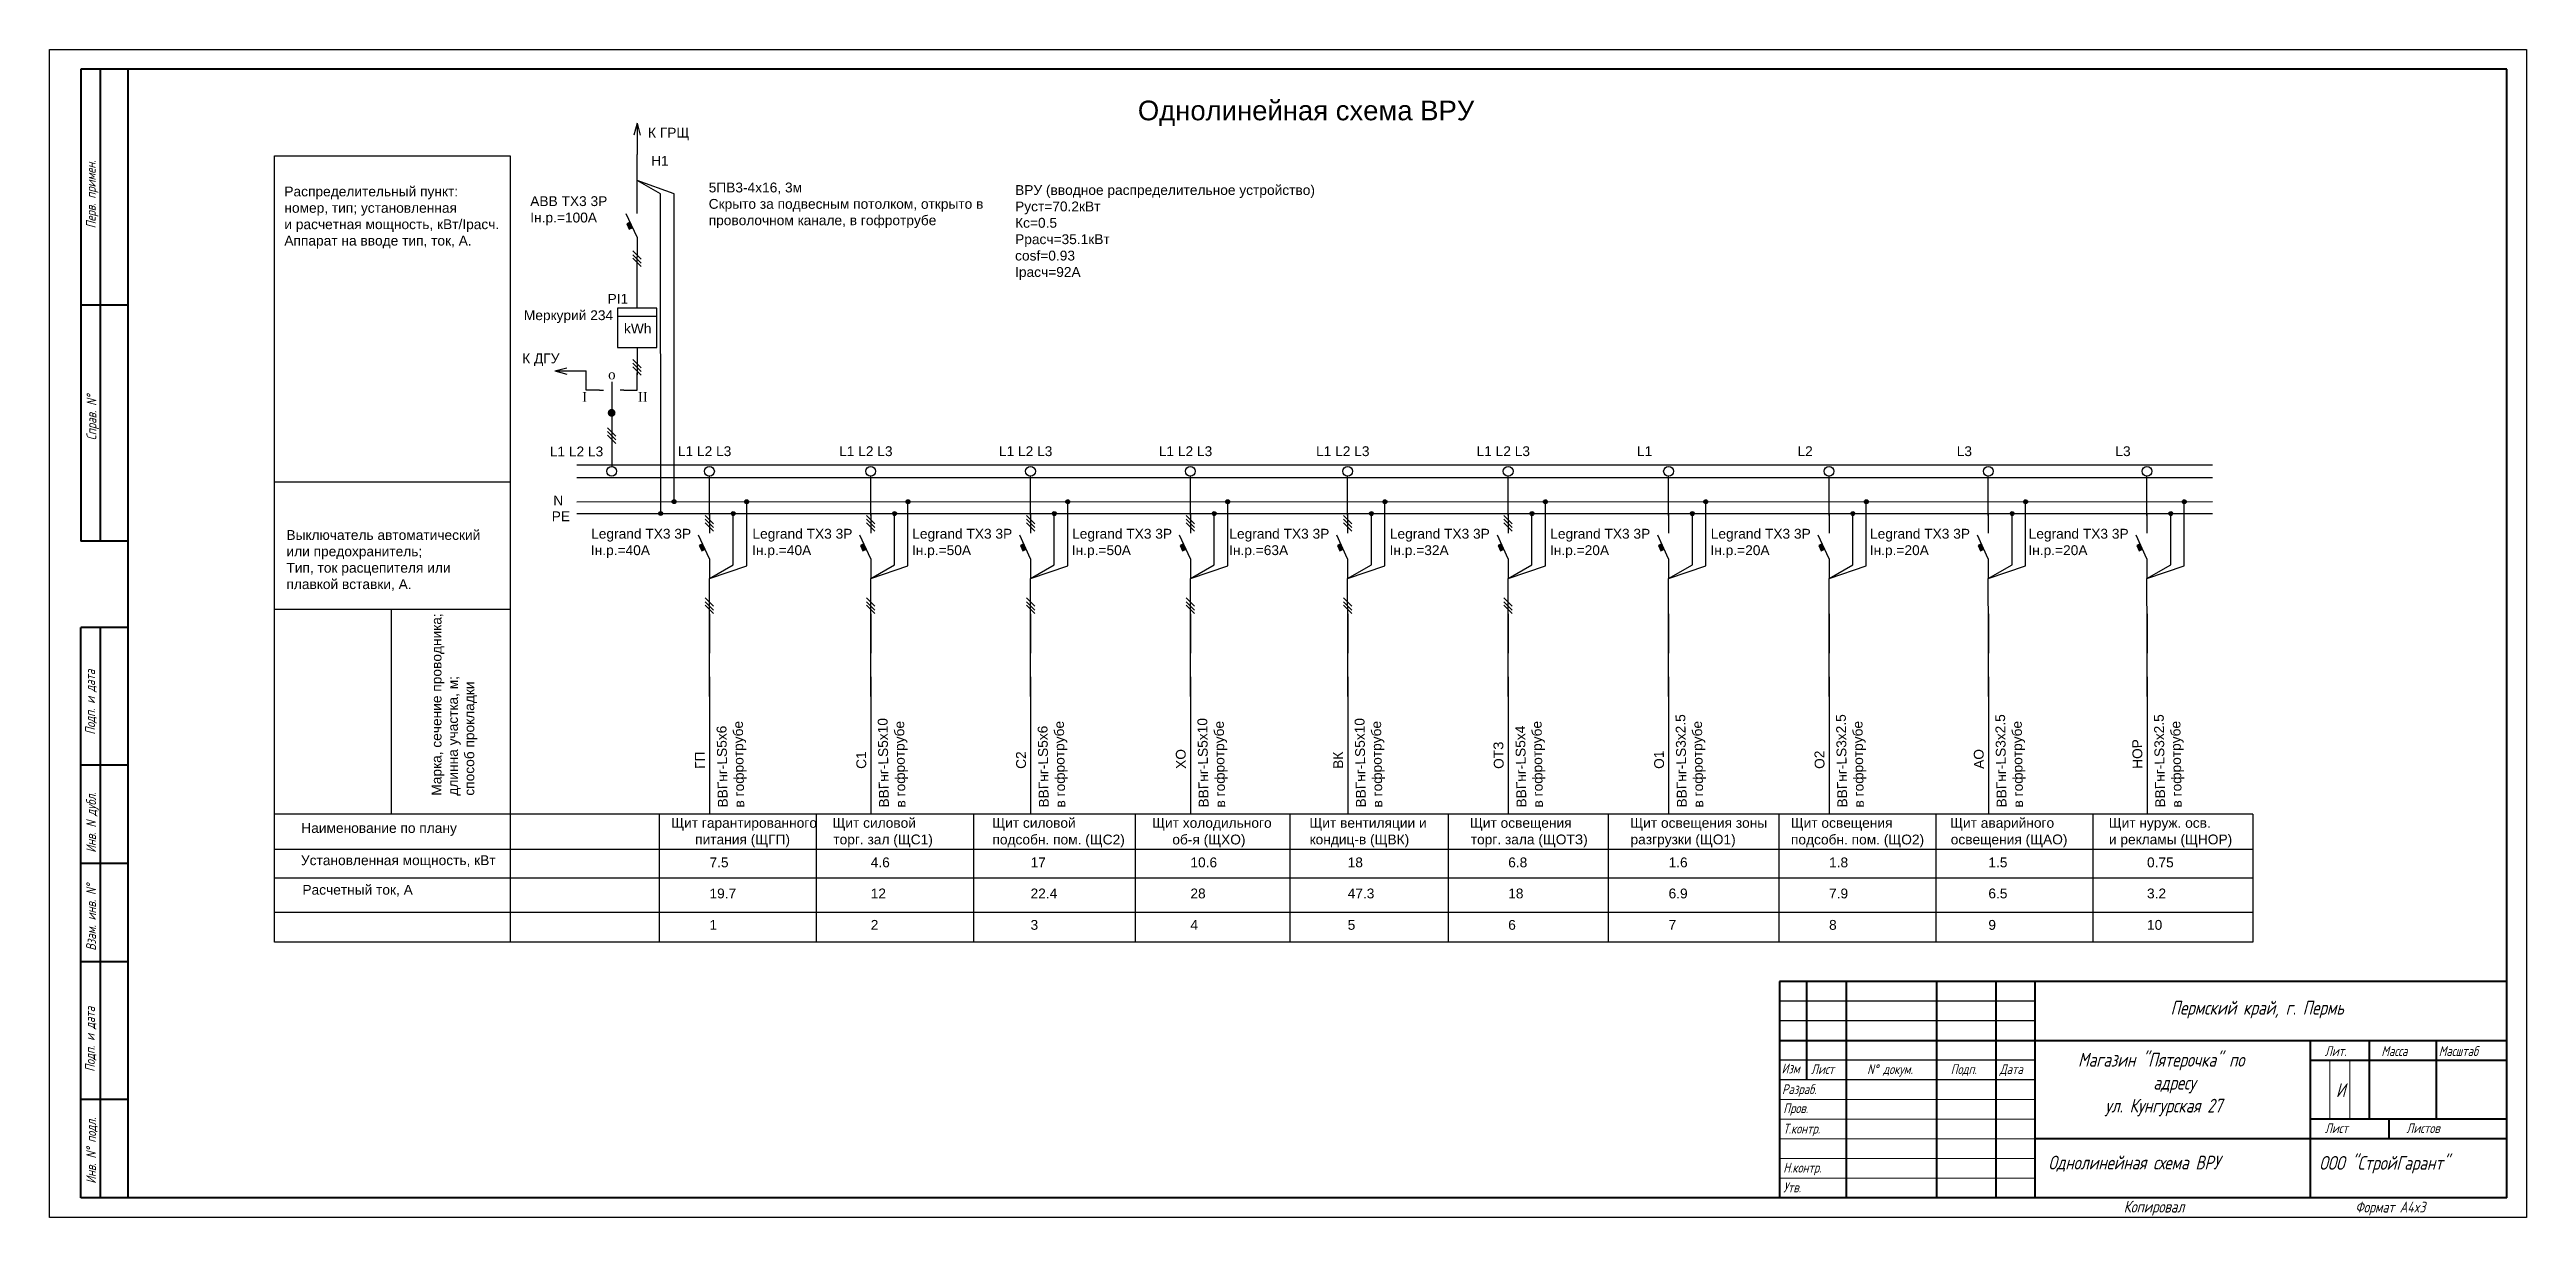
# Model space of a CAD drawing. Header units: millimetres. Extents: x 563 to 1193, y 352 to 649.
import ezdxf
from ezdxf.enums import TextEntityAlignment as Align

# ---------------------------------------------------------------- set-up
doc = ezdxf.new("R2010")
doc.units = ezdxf.units.MM
doc.layers.add('KONTUR', color=7, linetype='Continuous')
for name, color, linetype, lineweight in [('Основная', 7, 'Continuous', 40), ('текст', 7, 'Continuous', 30), ('тонкая', 7, 'Continuous', 20)]:
    doc.layers.add(name, color=color, linetype=linetype, lineweight=lineweight)
doc.styles.get("Standard").update_dxf_attribs({"font": 'arial.ttf'})
doc.styles.add('STYLE2', font='times.ttf', dxfattribs={"height": 3})
doc.styles.add('стиль1', font='romans.shx', dxfattribs={"width": 0.75, "oblique": 15, "height": 3.5})

msp = doc.modelspace()

# ---------------------------------------------------------------- texts
at = {"style": 'STYLE2'}
for s, p in [('I', (698.38, 559.16)), ('о', (705.01, 564.87)), ('II', (712.55, 559.16))]:
    msp.add_text(s, height=2.5, dxfattribs=at).set_placement(p)
at = {"attachment_point": 1}
for s, width, insert, char_height in [('Однолинейная схема ВРУ', 106.257, (839.74, 635.75), 5), ('К ГРЩ', 15.8143, (715.15, 628.86), 2.5), ('Н1', 5.5766, (715.94, 621.7), 2.5), ('Распределительный пункт:\\Pномер, тип; установленная\\Pи расчетная мощность, кВт/Iрасч. Аппарат на вводе тип, ток, А.', 55.2331, (622.66, 613.9), 2.5), ('ABB TX3 3P\\PIн.р.=100А', 27.1918, (685.2, 611.44), 2.5), ('5ПВ3-4х16, 3м\\PСкрыто за подвесным потолком, открыто в проволочном канале, в гофротрубе', 72.1047, (730.59, 614.91), 2.5), ('ВРУ (вводное распределительное устройство)\\PPуст=70.2кВт\\PКс=0.5\\PРрасч=35.1кВт\\Pcosf=0.93\\PIрасч=92A', 76.2601, (808.52, 614.26), 2.5), ('Меркурий 234', 22.6576, (683.58, 582.43), 2.5), ('К ДГУ', 15.2359, (683.15, 571.45), 2.5), ('L1 L2 L3', 15.1871, (690.17, 547.78), 2.5), ('Выключатель автоматический\\Pили предохранитель;\\PТип, ток расцепителя или\\Pплавкой вставки, А.', 49.8574, (623.19, 526.54), 2.5), ('Наименование по плану', 47.5, (626.97, 452.03), 2.5), ('Установленная мощность, кВт', 50, (626.88, 443.83), 2.5), ('Расчетный ток, А', 50, (627.25, 436.32), 2.5)]:
    msp.add_mtext_dynamic_manual_height_columns(s, width=width, gutter_width=12.5, heights=[0], dxfattribs=dict(at, insert=insert, char_height=char_height))
at = {"insert": (660.12, 459), "char_height": 2.5, "attachment_point": 1, "rotation": 90}
msp.add_mtext_dynamic_manual_height_columns('Марка, сечение проводника;\\Pдлинна участка, м; \\Pспособ прокладки', width=46.8328, gutter_width=12.5, heights=[0], dxfattribs=at)
at = {"char_height": 3.5, "attachment_point": 1, "style": 'стиль1'}
for s, width, insert in [('Пермский край, г. Пермь', 63.7416, (1102.41, 406.82)), ('\\pi5.0065;Магазин "Пятерочка" по\\P\\pi24.136;адресу \\P\\pi11.913;ул. Кунгурская 27', 61.388, (1073.87, 393.59)), ('И', 3.5309, (1144.47, 385.86)), ('Однолинейная схема ВРУ', 65.7745, (1071.32, 367.44)), ('ООО "СтройГарант"', 46.337, (1140.22, 367.36))]:
    msp.add_mtext_dynamic_manual_height_columns(s, width=width, gutter_width=12.5, heights=[0], dxfattribs=dict(at, insert=insert))
at = {"layer": 'текст', "style": 'стиль1', "oblique": 15, "width": 0.75}
for s, p in [('Перв. примен.', (574.69, 603.25)), ('Справ. N%%d', (574.84, 549.37)), ('Подп. и дата', (574.51, 474.51)), ('Инв. N дубл.', (574.75, 444.49)), ('Взам. инв. N%%d', (574.75, 419.56)), ('Подп. и дата', (574.46, 388.77)), ('Инв. N%%d подл.', (574.75, 360.31))]:
    msp.add_text(s, height=2.5, rotation=90, dxfattribs=at).set_placement(p)
for s, height, p in [('Изм', 2.5, (1003.48, 388.35)), ('Лист', 2.5, (1010.95, 388.2)), ('N%%d докум. ', 2.5, (1025.24, 388.2)), ('Подп.', 2.5, (1046.49, 388.2)), ('Дата', 2.5, (1058.94, 388.2)), ('Лит.', 2.5, (1141.65, 392.8)), ('Масса', 2.5, (1156.03, 392.8)), ('Масштаб', 2.5, (1170.62, 392.8)), ('Разраб.', 2.5, (1003.59, 383.1)), ('Пров.', 2.5, (1003.9, 378.27)), ('Т.контр.', 2.5, (1003.9, 373.07)), ('Лист', 2.5, (1141.65, 373.19)), ('Листов', 2.5, (1162.38, 373.19)), ('Н.контр.', 2.5, (1003.9, 363.15)), ('Утв.', 2.5, (1003.9, 358.13)), ('Копировал', 3, (1090.47, 352.99)), ('Формат А4x3', 2.75, (1149.4, 352.99))]:
    msp.add_text(s, height=height, dxfattribs=at).set_placement(p)

# ---------------------------------------------------------------- blocks, each defined once
blk = doc.blocks.new('*U2')
for p, q in [((-11.38, 1.63), (404.66, 1.63)), ((-11.38, -1.63), (404.66, -1.63)), ((-11.38, -7.75), (404.66, -7.73)), ((-11.38, -10.75), (404.66, -10.73))]:
    blk.add_line(p, q)
at = {"char_height": 2.5, "attachment_point": 1}
for s, insert in [('N', (-17.4, -6.18)), ('PE', (-17.78, -10.21))]:
    blk.add_mtext_dynamic_manual_height_columns(s, width=0.9388, gutter_width=12.5, heights=[0], dxfattribs=dict(at, insert=insert))
blk = doc.blocks.new('Стрелка')
for q in [(-0.83, 4.98), (0, 0), (0.83, 4.98), (0, 8)]:
    blk.add_line((0, 8), q)
blk = doc.blocks.new('счетчик')
for p, q in [((0, -7), (0, 0)), ((-5, -9.06), (5, -9.06)), ((0, -17), (0, -24))]:
    blk.add_line(p, q)
blk.add_lwpolyline([(-5, -17), (5, -17), (5, -7), (-5, -7)], close=True)
at = {"insert": (-3.31, -10.95), "char_height": 2.5, "attachment_point": 1}
blk.add_mtext_dynamic_manual_height_columns('kWh', width=3.7112, gutter_width=12.5, heights=[0], dxfattribs=at)
blk.add_attdef('PI', (-7.5, -5.9), '', height=2.5)
blk = doc.blocks.new('*U7')
for q in [(-4.98, 0.83), (-4.98, -0.83), (-8, 0), (0, 0)]:
    blk.add_line((-8, 0), q)
blk = doc.blocks.new('*U9')
h = blk.add_hatch(color=256)
h.dxf.hatch_style = 1
h.paths.add_polyline_path([(5.56, -10.75, 1), (6.56, -10.75, 1)])
h = blk.add_hatch(color=256)
h.dxf.hatch_style = 1
h.paths.add_polyline_path([(8.98, -7.75, 1), (9.98, -7.75, 1)])
h = blk.add_hatch(color=256)
h.dxf.hatch_style = 1
h.paths.add_polyline_path([(-1.74, -18.47), (-2.58, -18.86), (-1.97, -20.2), (-1.12, -19.81)])
for p, q in [((0, -11.25), (0, -1.25)), ((-1.06, -11.22), (1.06, -13.35)), ((-1.06, -12.2), (1.06, -14.32)), ((0, -10.76), (0, -15.76)), ((6.06, -23.77), (6.06, -11.25)), ((9.48, -24.08), (9.48, -8.25)), ((0, -22.27), (-2.75, -16.27)), ((-1.06, -13.09), (1.06, -15.21)), ((0, -22.27), (0, -27.27)), ((0, -27.27), (6.06, -23.77)), ((0, -27.27), (9.48, -24.08)), ((0.01, -41.25), (0, -27.27)), ((-1.06, -32.22), (1.06, -34.34)), ((-1.06, -33.2), (1.06, -35.32)), ((-1.06, -34.09), (1.06, -36.21)), ((0.01, -36.25), (0.01, -46.25)), ((0.01, -57.27), (0.01, -41.25)), ((0.01, -52.27), (0.01, -57.27)), ((0.01, -57.27), (0.01, -87.24))]:
    blk.add_line(p, q)
at = {"linetype": 'Continuous'}
for p, q in [((-1.72, -18.46), (-2.58, -18.86)), ((-2.58, -18.86), (-1.97, -20.2)), ((-1.97, -20.2), (-1.11, -19.81)), ((-1.97, -20.2), (-1.97, -20.2))]:
    blk.add_line(p, q, dxfattribs=at)
for centre, radius in [((0, 0), 1.25), ((6.06, -10.75), 0.5), ((9.48, -7.75), 0.5)]:
    blk.add_circle(centre, radius)
for tag, p in [('Подключение', (-8.04, 3.85)), ('Автомат_002', (-30.16, -21.32)), ('Автомат_001', (-30.09, -17.14)), ('Обозначение_001', (-9.72, -90.67)), ('Обозначение_002', (-9.45, -94.88)), ('ТокРасч', (0.01, -108.63)), ('Колонка', (0.01, -116.61))]:
    blk.add_attdef(tag, p, '', height=2.5)
for tag, p in [('Длина', (2.43, -53.61)), ('Маркер', (-3.63, -75.71)), ('Марка', (2.14, -85.54)), ('Способ', (6.35, -85.54))]:
    blk.add_attdef(tag, text='', height=2.5, rotation=90.93985).set_placement(p, align=Align.TOP_LEFT)
blk.add_attdef('Мощность', text='', height=2.5).set_placement((0.01, -98.22), align=Align.TOP_LEFT)
blk = doc.blocks.new('*U10')
h = blk.add_hatch(color=256)
h.dxf.hatch_style = 1
h.paths.add_polyline_path([(5.56, -10.75, 1), (6.56, -10.75, 1)])
h = blk.add_hatch(color=256)
h.dxf.hatch_style = 1
h.paths.add_polyline_path([(8.98, -7.75, 1), (9.98, -7.75, 1)])
h = blk.add_hatch(color=256)
h.dxf.hatch_style = 1
h.paths.add_polyline_path([(-1.74, -18.47), (-2.58, -18.86), (-1.97, -20.2), (-1.12, -19.81)])
for p, q in [((0, -11.25), (0, -1.25)), ((-1.06, -11.22), (1.06, -13.35)), ((-1.06, -12.2), (1.06, -14.32)), ((0, -10.76), (0, -15.76)), ((6.06, -23.77), (6.06, -11.25)), ((9.48, -24.08), (9.48, -8.25)), ((0, -22.27), (-2.75, -16.27)), ((-1.06, -13.09), (1.06, -15.21)), ((0, -22.27), (0, -27.27)), ((0, -27.27), (6.06, -23.77)), ((0, -27.27), (9.48, -24.08)), ((0.01, -41.25), (0, -27.27)), ((-1.06, -32.22), (1.06, -34.34)), ((-1.06, -33.2), (1.06, -35.32)), ((-1.06, -34.09), (1.06, -36.21)), ((0.01, -36.25), (0.01, -46.25)), ((0.01, -57.27), (0.01, -41.25)), ((0.01, -52.27), (0.01, -57.27)), ((0.01, -57.27), (0.01, -87.24))]:
    blk.add_line(p, q)
at = {"linetype": 'Continuous'}
for p, q in [((-1.72, -18.46), (-2.58, -18.86)), ((-2.58, -18.86), (-1.97, -20.2)), ((-1.97, -20.2), (-1.11, -19.81)), ((-1.97, -20.2), (-1.97, -20.2))]:
    blk.add_line(p, q, dxfattribs=at)
for centre, radius in [((0, 0), 1.25), ((6.06, -10.75), 0.5), ((9.48, -7.75), 0.5)]:
    blk.add_circle(centre, radius)
for tag, p in [('Подключение', (-8.04, 3.85)), ('Автомат_002', (-30.16, -21.32)), ('Автомат_001', (-30.09, -17.14)), ('Обозначение_001', (-9.72, -90.67)), ('Обозначение_002', (-9.45, -94.88)), ('ТокРасч', (0.01, -108.63)), ('Колонка', (0.01, -116.61))]:
    blk.add_attdef(tag, p, '', height=2.5)
for tag, p in [('Длина', (2.43, -53.61)), ('Маркер', (-3.63, -75.71)), ('Марка', (2.14, -85.54)), ('Способ', (6.35, -85.54))]:
    blk.add_attdef(tag, text='', height=2.5, rotation=90.93985).set_placement(p, align=Align.TOP_LEFT)
blk.add_attdef('Мощность', text='', height=2.5).set_placement((0.01, -98.22), align=Align.TOP_LEFT)
blk = doc.blocks.new('*U11')
h = blk.add_hatch(color=256)
h.dxf.hatch_style = 1
h.paths.add_polyline_path([(5.56, -10.75, 1), (6.56, -10.75, 1)])
h = blk.add_hatch(color=256)
h.dxf.hatch_style = 1
h.paths.add_polyline_path([(8.98, -7.75, 1), (9.98, -7.75, 1)])
h = blk.add_hatch(color=256)
h.dxf.hatch_style = 1
h.paths.add_polyline_path([(-1.74, -18.47), (-2.58, -18.86), (-1.97, -20.2), (-1.12, -19.81)])
for p, q in [((0, -11.25), (0, -1.25)), ((-1.06, -11.22), (1.06, -13.35)), ((-1.06, -12.2), (1.06, -14.32)), ((0, -10.76), (0, -15.76)), ((6.06, -23.77), (6.06, -11.25)), ((9.48, -24.08), (9.48, -8.25)), ((0, -22.27), (-2.75, -16.27)), ((-1.06, -13.09), (1.06, -15.21)), ((0, -22.27), (0, -27.27)), ((0, -27.27), (6.06, -23.77)), ((0, -27.27), (9.48, -24.08)), ((0.01, -41.25), (0, -27.27)), ((-1.06, -32.22), (1.06, -34.34)), ((-1.06, -33.2), (1.06, -35.32)), ((-1.06, -34.09), (1.06, -36.21)), ((0.01, -36.25), (0.01, -46.25)), ((0.01, -57.27), (0.01, -41.25)), ((0.01, -52.27), (0.01, -57.27)), ((0.01, -57.27), (0.01, -87.24))]:
    blk.add_line(p, q)
at = {"linetype": 'Continuous'}
for p, q in [((-1.72, -18.46), (-2.58, -18.86)), ((-2.58, -18.86), (-1.97, -20.2)), ((-1.97, -20.2), (-1.11, -19.81)), ((-1.97, -20.2), (-1.97, -20.2))]:
    blk.add_line(p, q, dxfattribs=at)
for centre, radius in [((0, 0), 1.25), ((6.06, -10.75), 0.5), ((9.48, -7.75), 0.5)]:
    blk.add_circle(centre, radius)
for tag, p in [('Подключение', (-8.04, 3.85)), ('Автомат_002', (-30.16, -21.32)), ('Автомат_001', (-30.09, -17.14)), ('Обозначение_001', (-9.72, -90.67)), ('Обозначение_002', (-9.45, -94.88)), ('ТокРасч', (0.01, -108.63)), ('Колонка', (0.01, -116.61))]:
    blk.add_attdef(tag, p, '', height=2.5)
for tag, p in [('Длина', (2.43, -53.61)), ('Маркер', (-3.63, -75.71)), ('Марка', (2.14, -85.54)), ('Способ', (6.35, -85.54))]:
    blk.add_attdef(tag, text='', height=2.5, rotation=90.93985).set_placement(p, align=Align.TOP_LEFT)
blk.add_attdef('Мощность', text='', height=2.5).set_placement((0.01, -98.22), align=Align.TOP_LEFT)
blk = doc.blocks.new('*U12')
h = blk.add_hatch(color=256)
h.dxf.hatch_style = 1
h.paths.add_polyline_path([(5.56, -10.75, 1), (6.56, -10.75, 1)])
h = blk.add_hatch(color=256)
h.dxf.hatch_style = 1
h.paths.add_polyline_path([(8.98, -7.75, 1), (9.98, -7.75, 1)])
h = blk.add_hatch(color=256)
h.dxf.hatch_style = 1
h.paths.add_polyline_path([(-1.74, -18.47), (-2.58, -18.86), (-1.97, -20.2), (-1.12, -19.81)])
for p, q in [((0, -11.25), (0, -1.25)), ((-1.06, -11.22), (1.06, -13.35)), ((-1.06, -12.2), (1.06, -14.32)), ((0, -10.76), (0, -15.76)), ((6.06, -23.77), (6.06, -11.25)), ((9.48, -24.08), (9.48, -8.25)), ((0, -22.27), (-2.75, -16.27)), ((-1.06, -13.09), (1.06, -15.21)), ((0, -22.27), (0, -27.27)), ((0, -27.27), (6.06, -23.77)), ((0, -27.27), (9.48, -24.08)), ((0.01, -41.25), (0, -27.27)), ((-1.06, -32.22), (1.06, -34.34)), ((-1.06, -33.2), (1.06, -35.32)), ((-1.06, -34.09), (1.06, -36.21)), ((0.01, -36.25), (0.01, -46.25)), ((0.01, -57.27), (0.01, -41.25)), ((0.01, -52.27), (0.01, -57.27)), ((0.01, -57.27), (0.01, -87.24))]:
    blk.add_line(p, q)
at = {"linetype": 'Continuous'}
for p, q in [((-1.72, -18.46), (-2.58, -18.86)), ((-2.58, -18.86), (-1.97, -20.2)), ((-1.97, -20.2), (-1.11, -19.81)), ((-1.97, -20.2), (-1.97, -20.2))]:
    blk.add_line(p, q, dxfattribs=at)
for centre, radius in [((0, 0), 1.25), ((6.06, -10.75), 0.5), ((9.48, -7.75), 0.5)]:
    blk.add_circle(centre, radius)
for tag, p in [('Подключение', (-8.04, 3.85)), ('Автомат_002', (-30.16, -21.32)), ('Автомат_001', (-30.09, -17.14)), ('Обозначение_001', (-9.72, -90.67)), ('Обозначение_002', (-9.45, -94.88)), ('ТокРасч', (0.01, -108.63)), ('Колонка', (0.01, -116.61))]:
    blk.add_attdef(tag, p, '', height=2.5)
for tag, p in [('Длина', (2.43, -53.61)), ('Маркер', (-3.63, -75.71)), ('Марка', (2.14, -85.54)), ('Способ', (6.35, -85.54))]:
    blk.add_attdef(tag, text='', height=2.5, rotation=90.93985).set_placement(p, align=Align.TOP_LEFT)
blk.add_attdef('Мощность', text='', height=2.5).set_placement((0.01, -98.22), align=Align.TOP_LEFT)
blk = doc.blocks.new('*U13')
h = blk.add_hatch(color=256)
h.dxf.hatch_style = 1
h.paths.add_polyline_path([(5.56, -10.75, 1), (6.56, -10.75, 1)])
h = blk.add_hatch(color=256)
h.dxf.hatch_style = 1
h.paths.add_polyline_path([(8.98, -7.75, 1), (9.98, -7.75, 1)])
h = blk.add_hatch(color=256)
h.dxf.hatch_style = 1
h.paths.add_polyline_path([(-1.74, -18.47), (-2.58, -18.86), (-1.97, -20.2), (-1.12, -19.81)])
for p, q in [((0, -11.25), (0, -1.25)), ((-1.06, -11.22), (1.06, -13.35)), ((-1.06, -12.2), (1.06, -14.32)), ((0, -10.76), (0, -15.76)), ((6.06, -23.77), (6.06, -11.25)), ((9.48, -24.08), (9.48, -8.25)), ((0, -22.27), (-2.75, -16.27)), ((-1.06, -13.09), (1.06, -15.21)), ((0, -22.27), (0, -27.27)), ((0, -27.27), (6.06, -23.77)), ((0, -27.27), (9.48, -24.08)), ((0.01, -41.25), (0, -27.27)), ((-1.06, -32.22), (1.06, -34.34)), ((-1.06, -33.2), (1.06, -35.32)), ((-1.06, -34.09), (1.06, -36.21)), ((0.01, -36.25), (0.01, -46.25)), ((0.01, -57.27), (0.01, -41.25)), ((0.01, -52.27), (0.01, -57.27)), ((0.01, -57.27), (0.01, -87.24))]:
    blk.add_line(p, q)
at = {"linetype": 'Continuous'}
for p, q in [((-1.72, -18.46), (-2.58, -18.86)), ((-2.58, -18.86), (-1.97, -20.2)), ((-1.97, -20.2), (-1.11, -19.81)), ((-1.97, -20.2), (-1.97, -20.2))]:
    blk.add_line(p, q, dxfattribs=at)
for centre, radius in [((0, 0), 1.25), ((6.06, -10.75), 0.5), ((9.48, -7.75), 0.5)]:
    blk.add_circle(centre, radius)
for tag, p in [('Подключение', (-8.04, 3.85)), ('Автомат_002', (-30.16, -21.32)), ('Автомат_001', (-30.09, -17.14)), ('Обозначение_001', (-9.72, -90.67)), ('Обозначение_002', (-9.45, -94.88)), ('ТокРасч', (0.01, -108.63)), ('Колонка', (0.01, -116.61))]:
    blk.add_attdef(tag, p, '', height=2.5)
for tag, p in [('Длина', (2.43, -53.61)), ('Маркер', (-3.63, -75.71)), ('Марка', (2.14, -85.54)), ('Способ', (6.35, -85.54))]:
    blk.add_attdef(tag, text='', height=2.5, rotation=90.93985).set_placement(p, align=Align.TOP_LEFT)
blk.add_attdef('Мощность', text='', height=2.5).set_placement((0.01, -98.22), align=Align.TOP_LEFT)
blk = doc.blocks.new('*U14')
h = blk.add_hatch(color=256)
h.dxf.hatch_style = 1
h.paths.add_polyline_path([(5.56, -10.75, 1), (6.56, -10.75, 1)])
h = blk.add_hatch(color=256)
h.dxf.hatch_style = 1
h.paths.add_polyline_path([(8.98, -7.75, 1), (9.98, -7.75, 1)])
h = blk.add_hatch(color=256)
h.dxf.hatch_style = 1
h.paths.add_polyline_path([(-1.74, -18.47), (-2.58, -18.86), (-1.97, -20.2), (-1.12, -19.81)])
for p, q in [((0, -11.25), (0, -1.25)), ((-1.06, -11.22), (1.06, -13.35)), ((-1.06, -12.2), (1.06, -14.32)), ((0, -10.76), (0, -15.76)), ((6.06, -23.77), (6.06, -11.25)), ((9.48, -24.08), (9.48, -8.25)), ((0, -22.27), (-2.75, -16.27)), ((-1.06, -13.09), (1.06, -15.21)), ((0, -22.27), (0, -27.27)), ((0, -27.27), (6.06, -23.77)), ((0, -27.27), (9.48, -24.08)), ((0.01, -41.25), (0, -27.27)), ((-1.06, -32.22), (1.06, -34.34)), ((-1.06, -33.2), (1.06, -35.32)), ((-1.06, -34.09), (1.06, -36.21)), ((0.01, -36.25), (0.01, -46.25)), ((0.01, -57.27), (0.01, -41.25)), ((0.01, -52.27), (0.01, -57.27)), ((0.01, -57.27), (0.01, -87.24))]:
    blk.add_line(p, q)
at = {"linetype": 'Continuous'}
for p, q in [((-1.72, -18.46), (-2.58, -18.86)), ((-2.58, -18.86), (-1.97, -20.2)), ((-1.97, -20.2), (-1.11, -19.81)), ((-1.97, -20.2), (-1.97, -20.2))]:
    blk.add_line(p, q, dxfattribs=at)
for centre, radius in [((0, 0), 1.25), ((6.06, -10.75), 0.5), ((9.48, -7.75), 0.5)]:
    blk.add_circle(centre, radius)
for tag, p in [('Подключение', (-8.04, 3.85)), ('Автомат_002', (-30.16, -21.32)), ('Автомат_001', (-30.09, -17.14)), ('Обозначение_001', (-9.72, -90.67)), ('Обозначение_002', (-9.45, -94.88)), ('ТокРасч', (0.01, -108.63)), ('Колонка', (0.01, -116.61))]:
    blk.add_attdef(tag, p, '', height=2.5)
for tag, p in [('Длина', (2.43, -53.61)), ('Маркер', (-3.63, -75.71)), ('Марка', (2.14, -85.54)), ('Способ', (6.35, -85.54))]:
    blk.add_attdef(tag, text='', height=2.5, rotation=90.93985).set_placement(p, align=Align.TOP_LEFT)
blk.add_attdef('Мощность', text='', height=2.5).set_placement((0.01, -98.22), align=Align.TOP_LEFT)
blk = doc.blocks.new('*U15')
h = blk.add_hatch(color=256)
h.dxf.hatch_style = 1
h.paths.add_polyline_path([(5.56, -10.75, 1), (6.56, -10.75, 1)])
h = blk.add_hatch(color=256)
h.dxf.hatch_style = 1
h.paths.add_polyline_path([(8.98, -7.75, 1), (9.98, -7.75, 1)])
h = blk.add_hatch(color=256)
h.dxf.hatch_style = 1
h.paths.add_polyline_path([(-1.74, -18.47), (-2.58, -18.86), (-1.97, -20.2), (-1.12, -19.81)])
for p, q in [((0, -11.25), (0, -1.25)), ((0, -10.76), (0, -15.76)), ((6.06, -23.77), (6.06, -11.25)), ((9.48, -24.08), (9.48, -8.25)), ((0, -22.27), (-2.75, -16.27)), ((0, -22.27), (0, -27.27)), ((0, -27.27), (6.06, -23.77)), ((0, -27.27), (9.48, -24.08)), ((0.01, -41.25), (0, -27.27)), ((0.01, -36.25), (0.01, -46.25)), ((0.01, -57.27), (0.01, -41.25)), ((0.01, -52.27), (0.01, -57.27)), ((0.01, -57.27), (0.01, -87.24))]:
    blk.add_line(p, q)
at = {"linetype": 'Continuous'}
for p, q in [((-1.72, -18.46), (-2.58, -18.86)), ((-2.58, -18.86), (-1.97, -20.2)), ((-1.97, -20.2), (-1.11, -19.81)), ((-1.97, -20.2), (-1.97, -20.2))]:
    blk.add_line(p, q, dxfattribs=at)
for centre, radius in [((0, 0), 1.25), ((6.06, -10.75), 0.5), ((9.48, -7.75), 0.5)]:
    blk.add_circle(centre, radius)
for tag, p in [('Подключение', (-8.04, 3.85)), ('Автомат_002', (-30.16, -21.32)), ('Автомат_001', (-30.09, -17.14)), ('Обозначение_001', (-9.72, -90.67)), ('Обозначение_002', (-9.45, -94.88)), ('ТокРасч', (0.01, -108.63)), ('Колонка', (0.01, -116.61))]:
    blk.add_attdef(tag, p, '', height=2.5)
for tag, p in [('Длина', (2.43, -53.61)), ('Маркер', (-3.63, -75.71)), ('Марка', (2.14, -85.54)), ('Способ', (6.35, -85.54))]:
    blk.add_attdef(tag, text='', height=2.5, rotation=90.93985).set_placement(p, align=Align.TOP_LEFT)
blk.add_attdef('Мощность', text='', height=2.5).set_placement((0.01, -98.22), align=Align.TOP_LEFT)
blk = doc.blocks.new('*U16')
h = blk.add_hatch(color=256)
h.dxf.hatch_style = 1
h.paths.add_polyline_path([(5.56, -10.75, 1), (6.56, -10.75, 1)])
h = blk.add_hatch(color=256)
h.dxf.hatch_style = 1
h.paths.add_polyline_path([(8.98, -7.75, 1), (9.98, -7.75, 1)])
h = blk.add_hatch(color=256)
h.dxf.hatch_style = 1
h.paths.add_polyline_path([(-1.74, -18.47), (-2.58, -18.86), (-1.97, -20.2), (-1.12, -19.81)])
for p, q in [((0, -11.25), (0, -1.25)), ((0, -10.76), (0, -15.76)), ((6.06, -23.77), (6.06, -11.25)), ((9.48, -24.08), (9.48, -8.25)), ((0, -22.27), (-2.75, -16.27)), ((0, -22.27), (0, -27.27)), ((0, -27.27), (6.06, -23.77)), ((0, -27.27), (9.48, -24.08)), ((0.01, -41.25), (0, -27.27)), ((0.01, -36.25), (0.01, -46.25)), ((0.01, -57.27), (0.01, -41.25)), ((0.01, -52.27), (0.01, -57.27)), ((0.01, -57.27), (0.01, -87.24))]:
    blk.add_line(p, q)
at = {"linetype": 'Continuous'}
for p, q in [((-1.72, -18.46), (-2.58, -18.86)), ((-2.58, -18.86), (-1.97, -20.2)), ((-1.97, -20.2), (-1.11, -19.81)), ((-1.97, -20.2), (-1.97, -20.2))]:
    blk.add_line(p, q, dxfattribs=at)
for centre, radius in [((0, 0), 1.25), ((6.06, -10.75), 0.5), ((9.48, -7.75), 0.5)]:
    blk.add_circle(centre, radius)
for tag, p in [('Подключение', (-8.04, 3.85)), ('Автомат_002', (-30.16, -21.32)), ('Автомат_001', (-30.09, -17.14)), ('Обозначение_001', (-9.72, -90.67)), ('Обозначение_002', (-9.45, -94.88)), ('ТокРасч', (0.01, -108.63)), ('Колонка', (0.01, -116.61))]:
    blk.add_attdef(tag, p, '', height=2.5)
for tag, p in [('Длина', (2.43, -53.61)), ('Маркер', (-3.63, -75.71)), ('Марка', (2.14, -85.54)), ('Способ', (6.35, -85.54))]:
    blk.add_attdef(tag, text='', height=2.5, rotation=90.93985).set_placement(p, align=Align.TOP_LEFT)
blk.add_attdef('Мощность', text='', height=2.5).set_placement((0.01, -98.22), align=Align.TOP_LEFT)
blk = doc.blocks.new('*U17')
h = blk.add_hatch(color=256)
h.dxf.hatch_style = 1
h.paths.add_polyline_path([(5.56, -10.75, 1), (6.56, -10.75, 1)])
h = blk.add_hatch(color=256)
h.dxf.hatch_style = 1
h.paths.add_polyline_path([(8.98, -7.75, 1), (9.98, -7.75, 1)])
h = blk.add_hatch(color=256)
h.dxf.hatch_style = 1
h.paths.add_polyline_path([(-1.74, -18.47), (-2.58, -18.86), (-1.97, -20.2), (-1.12, -19.81)])
for p, q in [((0, -11.25), (0, -1.25)), ((0, -10.76), (0, -15.76)), ((6.06, -23.77), (6.06, -11.25)), ((9.48, -24.08), (9.48, -8.25)), ((0, -22.27), (-2.75, -16.27)), ((0, -22.27), (0, -27.27)), ((0, -27.27), (6.06, -23.77)), ((0, -27.27), (9.48, -24.08)), ((0.01, -41.25), (0, -27.27)), ((0.01, -36.25), (0.01, -46.25)), ((0.01, -57.27), (0.01, -41.25)), ((0.01, -52.27), (0.01, -57.27)), ((0.01, -57.27), (0.01, -87.24))]:
    blk.add_line(p, q)
at = {"linetype": 'Continuous'}
for p, q in [((-1.72, -18.46), (-2.58, -18.86)), ((-2.58, -18.86), (-1.97, -20.2)), ((-1.97, -20.2), (-1.11, -19.81)), ((-1.97, -20.2), (-1.97, -20.2))]:
    blk.add_line(p, q, dxfattribs=at)
for centre, radius in [((0, 0), 1.25), ((6.06, -10.75), 0.5), ((9.48, -7.75), 0.5)]:
    blk.add_circle(centre, radius)
for tag, p in [('Подключение', (-8.04, 3.85)), ('Автомат_002', (-30.16, -21.32)), ('Автомат_001', (-30.09, -17.14)), ('Обозначение_001', (-9.72, -90.67)), ('Обозначение_002', (-9.45, -94.88)), ('ТокРасч', (0.01, -108.63)), ('Колонка', (0.01, -116.61))]:
    blk.add_attdef(tag, p, '', height=2.5)
for tag, p in [('Длина', (2.43, -53.61)), ('Маркер', (-3.63, -75.71)), ('Марка', (2.14, -85.54)), ('Способ', (6.35, -85.54))]:
    blk.add_attdef(tag, text='', height=2.5, rotation=90.93985).set_placement(p, align=Align.TOP_LEFT)
blk.add_attdef('Мощность', text='', height=2.5).set_placement((0.01, -98.22), align=Align.TOP_LEFT)
blk = doc.blocks.new('*U18')
h = blk.add_hatch(color=256)
h.dxf.hatch_style = 1
h.paths.add_polyline_path([(5.56, -10.75, 1), (6.56, -10.75, 1)])
h = blk.add_hatch(color=256)
h.dxf.hatch_style = 1
h.paths.add_polyline_path([(8.98, -7.75, 1), (9.98, -7.75, 1)])
h = blk.add_hatch(color=256)
h.dxf.hatch_style = 1
h.paths.add_polyline_path([(-1.74, -18.47), (-2.58, -18.86), (-1.97, -20.2), (-1.12, -19.81)])
for p, q in [((0, -11.25), (0, -1.25)), ((0, -10.76), (0, -15.76)), ((6.06, -23.77), (6.06, -11.25)), ((9.48, -24.08), (9.48, -8.25)), ((0, -22.27), (-2.75, -16.27)), ((0, -22.27), (0, -27.27)), ((0, -27.27), (6.06, -23.77)), ((0, -27.27), (9.48, -24.08)), ((0.01, -41.25), (0, -27.27)), ((0.01, -36.25), (0.01, -46.25)), ((0.01, -57.27), (0.01, -41.25)), ((0.01, -52.27), (0.01, -57.27)), ((0.01, -57.27), (0.01, -87.24))]:
    blk.add_line(p, q)
at = {"linetype": 'Continuous'}
for p, q in [((-1.72, -18.46), (-2.58, -18.86)), ((-2.58, -18.86), (-1.97, -20.2)), ((-1.97, -20.2), (-1.11, -19.81)), ((-1.97, -20.2), (-1.97, -20.2))]:
    blk.add_line(p, q, dxfattribs=at)
for centre, radius in [((0, 0), 1.25), ((6.06, -10.75), 0.5), ((9.48, -7.75), 0.5)]:
    blk.add_circle(centre, radius)
for tag, p in [('Подключение', (-8.04, 3.85)), ('Автомат_002', (-30.16, -21.32)), ('Автомат_001', (-30.09, -17.14)), ('Обозначение_001', (-9.72, -90.67)), ('Обозначение_002', (-9.45, -94.88)), ('ТокРасч', (0.01, -108.63)), ('Колонка', (0.01, -116.61))]:
    blk.add_attdef(tag, p, '', height=2.5)
for tag, p in [('Длина', (2.43, -53.61)), ('Маркер', (-3.63, -75.71)), ('Марка', (2.14, -85.54)), ('Способ', (6.35, -85.54))]:
    blk.add_attdef(tag, text='', height=2.5, rotation=90.93985).set_placement(p, align=Align.TOP_LEFT)
blk.add_attdef('Мощность', text='', height=2.5).set_placement((0.01, -98.22), align=Align.TOP_LEFT)

# ---------------------------------------------------------------- hatches: boundary and pattern name
h = msp.add_hatch(color=256)
h.dxf.hatch_style = 1
h.paths.add_polyline_path([(710.62, 604.79), (709.78, 604.4), (710.39, 603.05), (711.24, 603.44)])
at = {"ltscale": 0.2}
msp.add_hatch(color=0, dxfattribs=at).paths.add_polyline_path([(704.9, 556.35, 1), (706.9, 556.35, 1)])
h = msp.add_hatch(color=256)
h.dxf.hatch_style = 1
h.paths.add_polyline_path([(718.87, 530.76, 1), (717.87, 530.76, 1)])
h = msp.add_hatch(color=256)
h.dxf.hatch_style = 1
h.paths.add_polyline_path([(722.29, 533.76, 1), (721.29, 533.76, 1)])

# ---------------------------------------------------------------- linework, layer by layer
for p, q in [((620.12, 421.77), (620.12, 621.72)), ((620.12, 621.72), (680.12, 621.72)), ((680.12, 621.72), (680.12, 421.77)), ((712.36, 607.01), (712.36, 622.01)), ((718.37, 612.01), (712.36, 615.48)), ((721.79, 612.01), (712.36, 615.48)), ((718.38, 530.76), (718.37, 612.01)), ((721.79, 533.76), (721.79, 612.01)), ((712.36, 600.99), (709.62, 606.99)), ((712.36, 600.99), (712.36, 595.99)), ((711.3, 597.53), (713.42, 595.4)), ((711.3, 596.55), (713.42, 594.43)), ((711.3, 595.66), (713.42, 593.53)), ((712.36, 589.99), (712.36, 595.99)), ((699.46, 562.35), (699.46, 567)), ((711.3, 569.93), (713.42, 567.8)), ((711.3, 568.95), (713.42, 566.83)), ((711.3, 568.06), (713.42, 565.94)), ((699.46, 562.14), (699.46, 562.35)), ((702.85, 562.14), (699.46, 562.14)), ((702.85, 562.14), (703.86, 562.14)), ((705.91, 564.26), (705.91, 542.75)), ((708.98, 562.14), (708.05, 562.14)), ((708.98, 562.14), (712.36, 562.14)), ((712.36, 562.14), (712.36, 566.5)), ((704.85, 552.57), (706.97, 550.45)), ((704.85, 551.6), (706.97, 549.48)), ((704.85, 550.71), (706.97, 548.58)), ((620.12, 538.84), (680.12, 538.84)), ((620.09, 506.43), (680.06, 506.43)), ((649.84, 506.33), (649.84, 454.27)), ((680.12, 454.27), (620.12, 454.27)), ((1123.36, 454.27), (680.12, 454.27)), ((717.95, 454.27), (717.95, 421.77)), ((757.95, 454.27), (757.95, 421.77)), ((797.95, 454.27), (797.95, 421.77)), ((839.09, 454.27), (839.09, 421.77)), ((878.42, 454.27), (878.42, 421.77)), ((918.71, 454.27), (918.71, 421.77)), ((959.38, 454.27), (959.38, 421.77)), ((1002.77, 454.27), (1002.77, 421.77)), ((1042.7, 454.27), (1042.7, 421.77)), ((1082.68, 454.27), (1082.68, 421.77)), ((1123.33, 454.27), (1123.33, 421.77)), ((1123.33, 445.34), (620.12, 445.34)), ((1123.33, 437.99), (620.12, 437.99)), ((1123.33, 429.27), (620.12, 429.27)), ((1123.33, 421.77), (620.12, 421.77)), ((1067.93, 406.74), (1002.93, 406.74)), ((1067.93, 401.74), (1002.93, 401.74)), ((1067.93, 391.74), (1002.93, 391.74)), ((1067.93, 386.74), (1002.93, 386.74)), ((1137.93, 356.74), (1137.93, 356.74))]:
    msp.add_line(p, q)
at = {"linetype": 'Continuous'}
for p, q in [((710.64, 604.8), (709.78, 604.4)), ((709.78, 604.4), (710.39, 603.05)), ((710.39, 603.05), (711.26, 603.45)), ((710.39, 603.05), (710.39, 603.05))]:
    msp.add_line(p, q, dxfattribs=at)
for centre, radius in [((705.91, 541.5), 1.25), ((718.37, 530.76), 0.5), ((721.79, 533.76), 0.5)]:
    msp.add_circle(centre, radius)
at = {"layer": 'KONTUR'}
for p, q in [((562.93, 351.74), (562.93, 648.74)), ((562.93, 648.74), (1192.93, 648.74)), ((1192.93, 648.74), (1192.93, 351.74)), ((1192.93, 351.74), (562.93, 351.74))]:
    msp.add_line(p, q, dxfattribs=at)
at = {"layer": 'Основная'}
for p, q in [((570.93, 643.74), (570.93, 523.74)), ((1187.93, 643.74), (570.93, 643.74)), ((575.93, 523.74), (575.93, 643.74)), ((582.93, 396.74), (582.93, 643.74)), ((1187.93, 356.74), (1187.93, 643.74)), ((582.93, 583.74), (570.93, 583.74)), ((582.93, 523.74), (570.93, 523.74)), ((570.93, 356.74), (570.93, 501.74)), ((582.93, 501.74), (570.93, 501.74)), ((575.93, 356.74), (575.93, 501.74)), ((582.93, 466.74), (570.93, 466.74)), ((582.93, 441.74), (570.93, 441.74)), ((582.93, 416.74), (570.93, 416.74)), ((1002.93, 411.74), (1002.93, 356.74)), ((1187.93, 411.74), (1002.93, 411.74)), ((1009.93, 386.74), (1009.93, 411.74)), ((1019.93, 411.74), (1019.93, 356.74)), ((1042.93, 356.74), (1042.93, 411.74)), ((1057.93, 411.74), (1057.93, 356.74)), ((1067.93, 411.74), (1067.93, 356.74)), ((582.93, 356.74), (582.93, 396.74)), ((1002.93, 396.74), (1187.93, 396.74)), ((1137.93, 396.74), (1137.93, 356.74)), ((1137.93, 391.74), (1187.93, 391.74)), ((1152.93, 396.74), (1152.93, 376.74)), ((1169.93, 396.74), (1169.93, 376.74)), ((582.93, 381.74), (570.93, 381.74)), ((1187.93, 371.74), (1067.93, 371.74)), ((1187.93, 376.74), (1137.93, 376.74)), ((1157.93, 376.74), (1157.93, 371.74)), ((1187.93, 356.74), (570.93, 356.74))]:
    msp.add_line(p, q, dxfattribs=at)
at = {"layer": 'тонкая'}
for p, q in [((1142.92, 391.53), (1142.92, 376.74)), ((1148, 391.53), (1148, 376.74)), ((1002.93, 381.74), (1067.93, 381.74)), ((1067.93, 376.74), (1002.93, 376.74)), ((1067.93, 371.74), (1002.93, 371.74))]:
    msp.add_line(p, q, dxfattribs=at)
for points in [[(1002.93, 366.74), (1067.93, 366.74)], [(1002.93, 361.74), (1067.93, 361.74)]]:
    msp.add_lwpolyline(points, dxfattribs=at)

# ---------------------------------------------------------------- block references
for name, p in [('Стрелка', (712.36, 622.01)), ('*U7', (699.46, 567)), ('*U2', (708.45, 541.5))]:
    msp.add_blockref(name, p)
msp.add_blockref('счетчик', (712.36, 589.99)).add_auto_attribs({'PI': 'PI1'})
ref = msp.add_blockref('*U9', (730.78, 541.5))
ref.add_attrib('Подключение', 'L1 L2 L3', (722.75, 545.35), dxfattribs={"height": 2.5})
ref.add_attrib('Автомат_001', 'Legrand TX3 3P', (700.69, 524.36), dxfattribs={"height": 2.5})
ref.add_attrib('Маркер', 'ГП', dxfattribs={"height": 2.5, "rotation": 90.93985}).set_placement((727.15, 465.79), align=Align.TOP_LEFT)
ref.add_attrib('Марка', 'ВВГнг-LS5x6', dxfattribs={"height": 2.5, "rotation": 90.93985}).set_placement((732.93, 455.96), align=Align.TOP_LEFT)
ref.add_attrib('Способ', 'в гофротрубе', dxfattribs={"height": 2.5, "rotation": 90.93985}).set_placement((737.13, 455.96), align=Align.TOP_LEFT)
ref.add_attrib('Обозначение_001', 'Щит гарантированного', (721.06, 450.83), dxfattribs={"height": 2.5})
ref.add_attrib('Мощность', '7.5', dxfattribs={"height": 2.5}).set_placement((730.79, 443.28), align=Align.TOP_LEFT)
ref.add_attrib('ТокРасч', '19.7', (730.79, 432.88), dxfattribs={"height": 2.5})
ref.add_attrib('Колонка', '1', (730.79, 424.89), dxfattribs={"height": 2.5})
ref.add_attrib('Автомат_002', 'Iн.р.=40А', (700.62, 520.18), dxfattribs={"height": 2.5})
ref.add_attrib('Обозначение_002', '      питания (ЩГП)', (721.33, 446.62), dxfattribs={"height": 2.5})
ref = msp.add_blockref('*U10', (771.8, 541.5))
ref.add_attrib('Подключение', 'L1 L2 L3', (763.76, 545.35), dxfattribs={"height": 2.5})
ref.add_attrib('Автомат_001', 'Legrand TX3 3P', (741.71, 524.36), dxfattribs={"height": 2.5})
ref.add_attrib('Маркер', 'С1', dxfattribs={"height": 2.5, "rotation": 90.93985}).set_placement((768.17, 465.79), align=Align.TOP_LEFT)
ref.add_attrib('Марка', 'ВВГнг-LS5x10', dxfattribs={"height": 2.5, "rotation": 90.93985}).set_placement((773.94, 455.96), align=Align.TOP_LEFT)
ref.add_attrib('Способ', 'в гофротрубе', dxfattribs={"height": 2.5, "rotation": 90.93985}).set_placement((778.15, 455.96), align=Align.TOP_LEFT)
ref.add_attrib('Обозначение_001', 'Щит силовой', (762.08, 450.83), dxfattribs={"height": 2.5})
ref.add_attrib('Мощность', '4.6', dxfattribs={"height": 2.5}).set_placement((771.8, 443.28), align=Align.TOP_LEFT)
ref.add_attrib('ТокРасч', '12', (771.8, 432.88), dxfattribs={"height": 2.5})
ref.add_attrib('Колонка', '2', (771.8, 424.89), dxfattribs={"height": 2.5})
ref.add_attrib('Автомат_002', 'Iн.р.=40А', (741.64, 520.18), dxfattribs={"height": 2.5})
ref.add_attrib('Обозначение_002', 'торг. зал (ЩС1)', (762.29, 446.62), dxfattribs={"height": 2.5})
ref = msp.add_blockref('*U11', (812.44, 541.5))
ref.add_attrib('Подключение', 'L1 L2 L3', (804.41, 545.35), dxfattribs={"height": 2.5})
ref.add_attrib('Автомат_001', 'Legrand TX3 3P', (782.36, 524.36), dxfattribs={"height": 2.5})
ref.add_attrib('Маркер', 'С2', dxfattribs={"height": 2.5, "rotation": 90.93985}).set_placement((808.81, 465.79), align=Align.TOP_LEFT)
ref.add_attrib('Марка', 'ВВГнг-LS5x6', dxfattribs={"height": 2.5, "rotation": 90.93985}).set_placement((814.59, 455.96), align=Align.TOP_LEFT)
ref.add_attrib('Способ', 'в гофротрубе', dxfattribs={"height": 2.5, "rotation": 90.93985}).set_placement((818.8, 455.96), align=Align.TOP_LEFT)
ref.add_attrib('Обозначение_001', 'Щит силовой', (802.72, 450.83), dxfattribs={"height": 2.5})
ref.add_attrib('Мощность', '17', dxfattribs={"height": 2.5}).set_placement((812.45, 443.28), align=Align.TOP_LEFT)
ref.add_attrib('ТокРасч', '22.4', (812.45, 432.88), dxfattribs={"height": 2.5})
ref.add_attrib('Колонка', '3', (812.45, 424.89), dxfattribs={"height": 2.5})
ref.add_attrib('Автомат_002', 'Iн.р.=50А', (782.29, 520.18), dxfattribs={"height": 2.5})
ref.add_attrib('Обозначение_002', 'подсобн. пом. (ЩС2)', (802.76, 446.6), dxfattribs={"height": 2.5})
ref = msp.add_blockref('*U12', (853.11, 541.5))
ref.add_attrib('Подключение', 'L1 L2 L3', (845.07, 545.35), dxfattribs={"height": 2.5})
ref.add_attrib('Автомат_001', 'Legrand TX3 3P', (823.02, 524.36), dxfattribs={"height": 2.5})
ref.add_attrib('Маркер', 'ХО', dxfattribs={"height": 2.5, "rotation": 90.93985}).set_placement((849.47, 465.79), align=Align.TOP_LEFT)
ref.add_attrib('Марка', 'ВВГнг-LS5x10', dxfattribs={"height": 2.5, "rotation": 90.93985}).set_placement((855.25, 455.96), align=Align.TOP_LEFT)
ref.add_attrib('Способ', 'в гофротрубе', dxfattribs={"height": 2.5, "rotation": 90.93985}).set_placement((859.46, 455.96), align=Align.TOP_LEFT)
ref.add_attrib('Обозначение_001', 'Щит холодильного', (843.38, 450.83), dxfattribs={"height": 2.5})
ref.add_attrib('Мощность', '10.6', dxfattribs={"height": 2.5}).set_placement((853.11, 443.28), align=Align.TOP_LEFT)
ref.add_attrib('ТокРасч', '28', (853.11, 432.88), dxfattribs={"height": 2.5})
ref.add_attrib('Колонка', '4', (853.11, 424.89), dxfattribs={"height": 2.5})
ref.add_attrib('Автомат_002', 'Iн.р.=50А', (822.95, 520.18), dxfattribs={"height": 2.5})
ref.add_attrib('Обозначение_002', '     об-я (ЩХО)', (843.66, 446.6), dxfattribs={"height": 2.5})
ref = msp.add_blockref('*U13', (893.1, 541.5))
ref.add_attrib('Подключение', 'L1 L2 L3', (885.07, 545.35), dxfattribs={"height": 2.5})
ref.add_attrib('Автомат_001', 'Legrand TX3 3P', (863.02, 524.36), dxfattribs={"height": 2.5})
ref.add_attrib('Маркер', 'ВК', dxfattribs={"height": 2.5, "rotation": 90.93985}).set_placement((889.47, 465.79), align=Align.TOP_LEFT)
ref.add_attrib('Марка', 'ВВГнг-LS5x10', dxfattribs={"height": 2.5, "rotation": 90.93985}).set_placement((895.25, 455.96), align=Align.TOP_LEFT)
ref.add_attrib('Способ', 'в гофротрубе', dxfattribs={"height": 2.5, "rotation": 90.93985}).set_placement((899.46, 455.96), align=Align.TOP_LEFT)
ref.add_attrib('Обозначение_001', 'Щит вентиляции и', (883.38, 450.83), dxfattribs={"height": 2.5})
ref.add_attrib('Мощность', '18', dxfattribs={"height": 2.5}).set_placement((893.11, 443.28), align=Align.TOP_LEFT)
ref.add_attrib('ТокРасч', '47.3', (893.11, 432.88), dxfattribs={"height": 2.5})
ref.add_attrib('Колонка', '5', (893.11, 424.89), dxfattribs={"height": 2.5})
ref.add_attrib('Автомат_002', 'Iн.р.=63А', (862.95, 520.18), dxfattribs={"height": 2.5})
ref.add_attrib('Обозначение_002', 'кондиц-в (ЩВК)', (883.43, 446.62), dxfattribs={"height": 2.5})
ref = msp.add_blockref('*U14', (933.93, 541.5))
ref.add_attrib('Подключение', 'L1 L2 L3', (925.89, 545.35), dxfattribs={"height": 2.5})
ref.add_attrib('Автомат_001', 'Legrand TX3 3P', (903.84, 524.36), dxfattribs={"height": 2.5})
ref.add_attrib('Маркер', 'ОТЗ', dxfattribs={"height": 2.5, "rotation": 90.93985}).set_placement((930.3, 465.79), align=Align.TOP_LEFT)
ref.add_attrib('Марка', 'ВВГнг-LS5x4', dxfattribs={"height": 2.5, "rotation": 90.93985}).set_placement((936.07, 455.96), align=Align.TOP_LEFT)
ref.add_attrib('Способ', 'в гофротрубе', dxfattribs={"height": 2.5, "rotation": 90.93985}).set_placement((940.28, 455.96), align=Align.TOP_LEFT)
ref.add_attrib('Обозначение_001', 'Щит освещения', (924.21, 450.83), dxfattribs={"height": 2.5})
ref.add_attrib('Мощность', '6.8', dxfattribs={"height": 2.5}).set_placement((933.94, 443.28), align=Align.TOP_LEFT)
ref.add_attrib('ТокРасч', '18', (933.94, 432.88), dxfattribs={"height": 2.5})
ref.add_attrib('Колонка', '6', (933.94, 424.89), dxfattribs={"height": 2.5})
ref.add_attrib('Автомат_002', 'Iн.р.=32А', (903.77, 520.18), dxfattribs={"height": 2.5})
ref.add_attrib('Обозначение_002', 'торг. зала (ЩОТЗ)', (924.42, 446.62), dxfattribs={"height": 2.5})
ref = msp.add_blockref('*U15', (974.72, 541.5))
ref.add_attrib('Подключение', 'L1', (966.69, 545.35), dxfattribs={"height": 2.5})
ref.add_attrib('Автомат_001', 'Legrand TX3 3P', (944.64, 524.36), dxfattribs={"height": 2.5})
ref.add_attrib('Маркер', 'О1', dxfattribs={"height": 2.5, "rotation": 90.93985}).set_placement((971.09, 465.79), align=Align.TOP_LEFT)
ref.add_attrib('Марка', 'ВВГнг-LS3x2.5', dxfattribs={"height": 2.5, "rotation": 90.93985}).set_placement((976.87, 455.96), align=Align.TOP_LEFT)
ref.add_attrib('Способ', 'в гофротрубе', dxfattribs={"height": 2.5, "rotation": 90.93985}).set_placement((981.08, 455.96), align=Align.TOP_LEFT)
ref.add_attrib('Обозначение_001', 'Щит освещения зоны', (965, 450.83), dxfattribs={"height": 2.5})
ref.add_attrib('Мощность', '1.6', dxfattribs={"height": 2.5}).set_placement((974.73, 443.28), align=Align.TOP_LEFT)
ref.add_attrib('ТокРасч', '6.9', (974.73, 432.88), dxfattribs={"height": 2.5})
ref.add_attrib('Колонка', '7', (974.73, 424.89), dxfattribs={"height": 2.5})
ref.add_attrib('Автомат_002', 'Iн.р.=20А', (944.57, 520.18), dxfattribs={"height": 2.5})
ref.add_attrib('Обозначение_002', 'разгрузки (ЩО1)', (965.05, 446.62), dxfattribs={"height": 2.5})
ref = msp.add_blockref('*U16', (1015.54, 541.5))
ref.add_attrib('Подключение', 'L2', (1007.51, 545.35), dxfattribs={"height": 2.5})
ref.add_attrib('Автомат_001', 'Legrand TX3 3P', (985.46, 524.36), dxfattribs={"height": 2.5})
ref.add_attrib('Маркер', 'О2', dxfattribs={"height": 2.5, "rotation": 90.93985}).set_placement((1011.91, 465.79), align=Align.TOP_LEFT)
ref.add_attrib('Марка', 'ВВГнг-LS3x2.5', dxfattribs={"height": 2.5, "rotation": 90.93985}).set_placement((1017.69, 455.96), align=Align.TOP_LEFT)
ref.add_attrib('Способ', 'в гофротрубе', dxfattribs={"height": 2.5, "rotation": 90.93985}).set_placement((1021.9, 455.96), align=Align.TOP_LEFT)
ref.add_attrib('Обозначение_001', 'Щит освещения', (1005.82, 450.83), dxfattribs={"height": 2.5})
ref.add_attrib('Мощность', '1.8', dxfattribs={"height": 2.5}).set_placement((1015.55, 443.28), align=Align.TOP_LEFT)
ref.add_attrib('ТокРасч', '7.9', (1015.55, 432.88), dxfattribs={"height": 2.5})
ref.add_attrib('Колонка', '8', (1015.55, 424.89), dxfattribs={"height": 2.5})
ref.add_attrib('Автомат_002', 'Iн.р.=20А', (985.39, 520.18), dxfattribs={"height": 2.5})
ref.add_attrib('Обозначение_002', 'подсобн. пом. (ЩО2)', (1005.87, 446.6), dxfattribs={"height": 2.5})
ref = msp.add_blockref('*U17', (1056.06, 541.5))
ref.add_attrib('Подключение', 'L3', (1048.02, 545.35), dxfattribs={"height": 2.5})
ref.add_attrib('Автомат_001', 'Legrand TX3 3P', (1025.97, 524.36), dxfattribs={"height": 2.5})
ref.add_attrib('Маркер', 'АО', dxfattribs={"height": 2.5, "rotation": 90.93985}).set_placement((1052.43, 465.79), align=Align.TOP_LEFT)
ref.add_attrib('Марка', 'ВВГнг-LS3x2.5', dxfattribs={"height": 2.5, "rotation": 90.93985}).set_placement((1058.2, 455.96), align=Align.TOP_LEFT)
ref.add_attrib('Способ', 'в гофротрубе', dxfattribs={"height": 2.5, "rotation": 90.93985}).set_placement((1062.41, 455.96), align=Align.TOP_LEFT)
ref.add_attrib('Обозначение_001', 'Щит аварийного', (1046.34, 450.83), dxfattribs={"height": 2.5})
ref.add_attrib('Мощность', '1.5', dxfattribs={"height": 2.5}).set_placement((1056.07, 443.28), align=Align.TOP_LEFT)
ref.add_attrib('ТокРасч', '6.5', (1056.07, 432.88), dxfattribs={"height": 2.5})
ref.add_attrib('Колонка', '9', (1056.07, 424.89), dxfattribs={"height": 2.5})
ref.add_attrib('Автомат_002', 'Iн.р.=20А', (1025.9, 520.18), dxfattribs={"height": 2.5})
ref.add_attrib('Обозначение_002', 'освещения (ЩАО)', (1046.5, 446.62), dxfattribs={"height": 2.5})
ref = msp.add_blockref('*U18', (1096.41, 541.5))
ref.add_attrib('Подключение', 'L3', (1088.37, 545.35), dxfattribs={"height": 2.5})
ref.add_attrib('Автомат_001', 'Legrand TX3 3P', (1066.32, 524.36), dxfattribs={"height": 2.5})
ref.add_attrib('Маркер', 'НОР', dxfattribs={"height": 2.5, "rotation": 90.93985}).set_placement((1092.78, 465.79), align=Align.TOP_LEFT)
ref.add_attrib('Марка', 'ВВГнг-LS3x2.5', dxfattribs={"height": 2.5, "rotation": 90.93985}).set_placement((1098.55, 455.96), align=Align.TOP_LEFT)
ref.add_attrib('Способ', 'в гофротрубе', dxfattribs={"height": 2.5, "rotation": 90.93985}).set_placement((1102.76, 455.96), align=Align.TOP_LEFT)
ref.add_attrib('Обозначение_001', 'Щит нуруж. осв.', (1086.69, 450.83), dxfattribs={"height": 2.5})
ref.add_attrib('Мощность', '0.75', dxfattribs={"height": 2.5}).set_placement((1096.42, 443.28), align=Align.TOP_LEFT)
ref.add_attrib('ТокРасч', '3.2', (1096.42, 432.88), dxfattribs={"height": 2.5})
ref.add_attrib('Колонка', '10', (1096.42, 424.89), dxfattribs={"height": 2.5})
ref.add_attrib('Автомат_002', 'Iн.р.=20А', (1066.25, 520.18), dxfattribs={"height": 2.5})
ref.add_attrib('Обозначение_002', 'и рекламы (ЩНОР)', (1086.73, 446.62), dxfattribs={"height": 2.5})

msp.set_redraw_order([(e.dxf.handle, doc.entitydb.next_handle()) for e in msp.query("TEXT MTEXT ATTDEF DIMENSION ARC_DIMENSION")])  # texts and dimensions are drawn at this point

doc.saveas('drawing.dxf')
